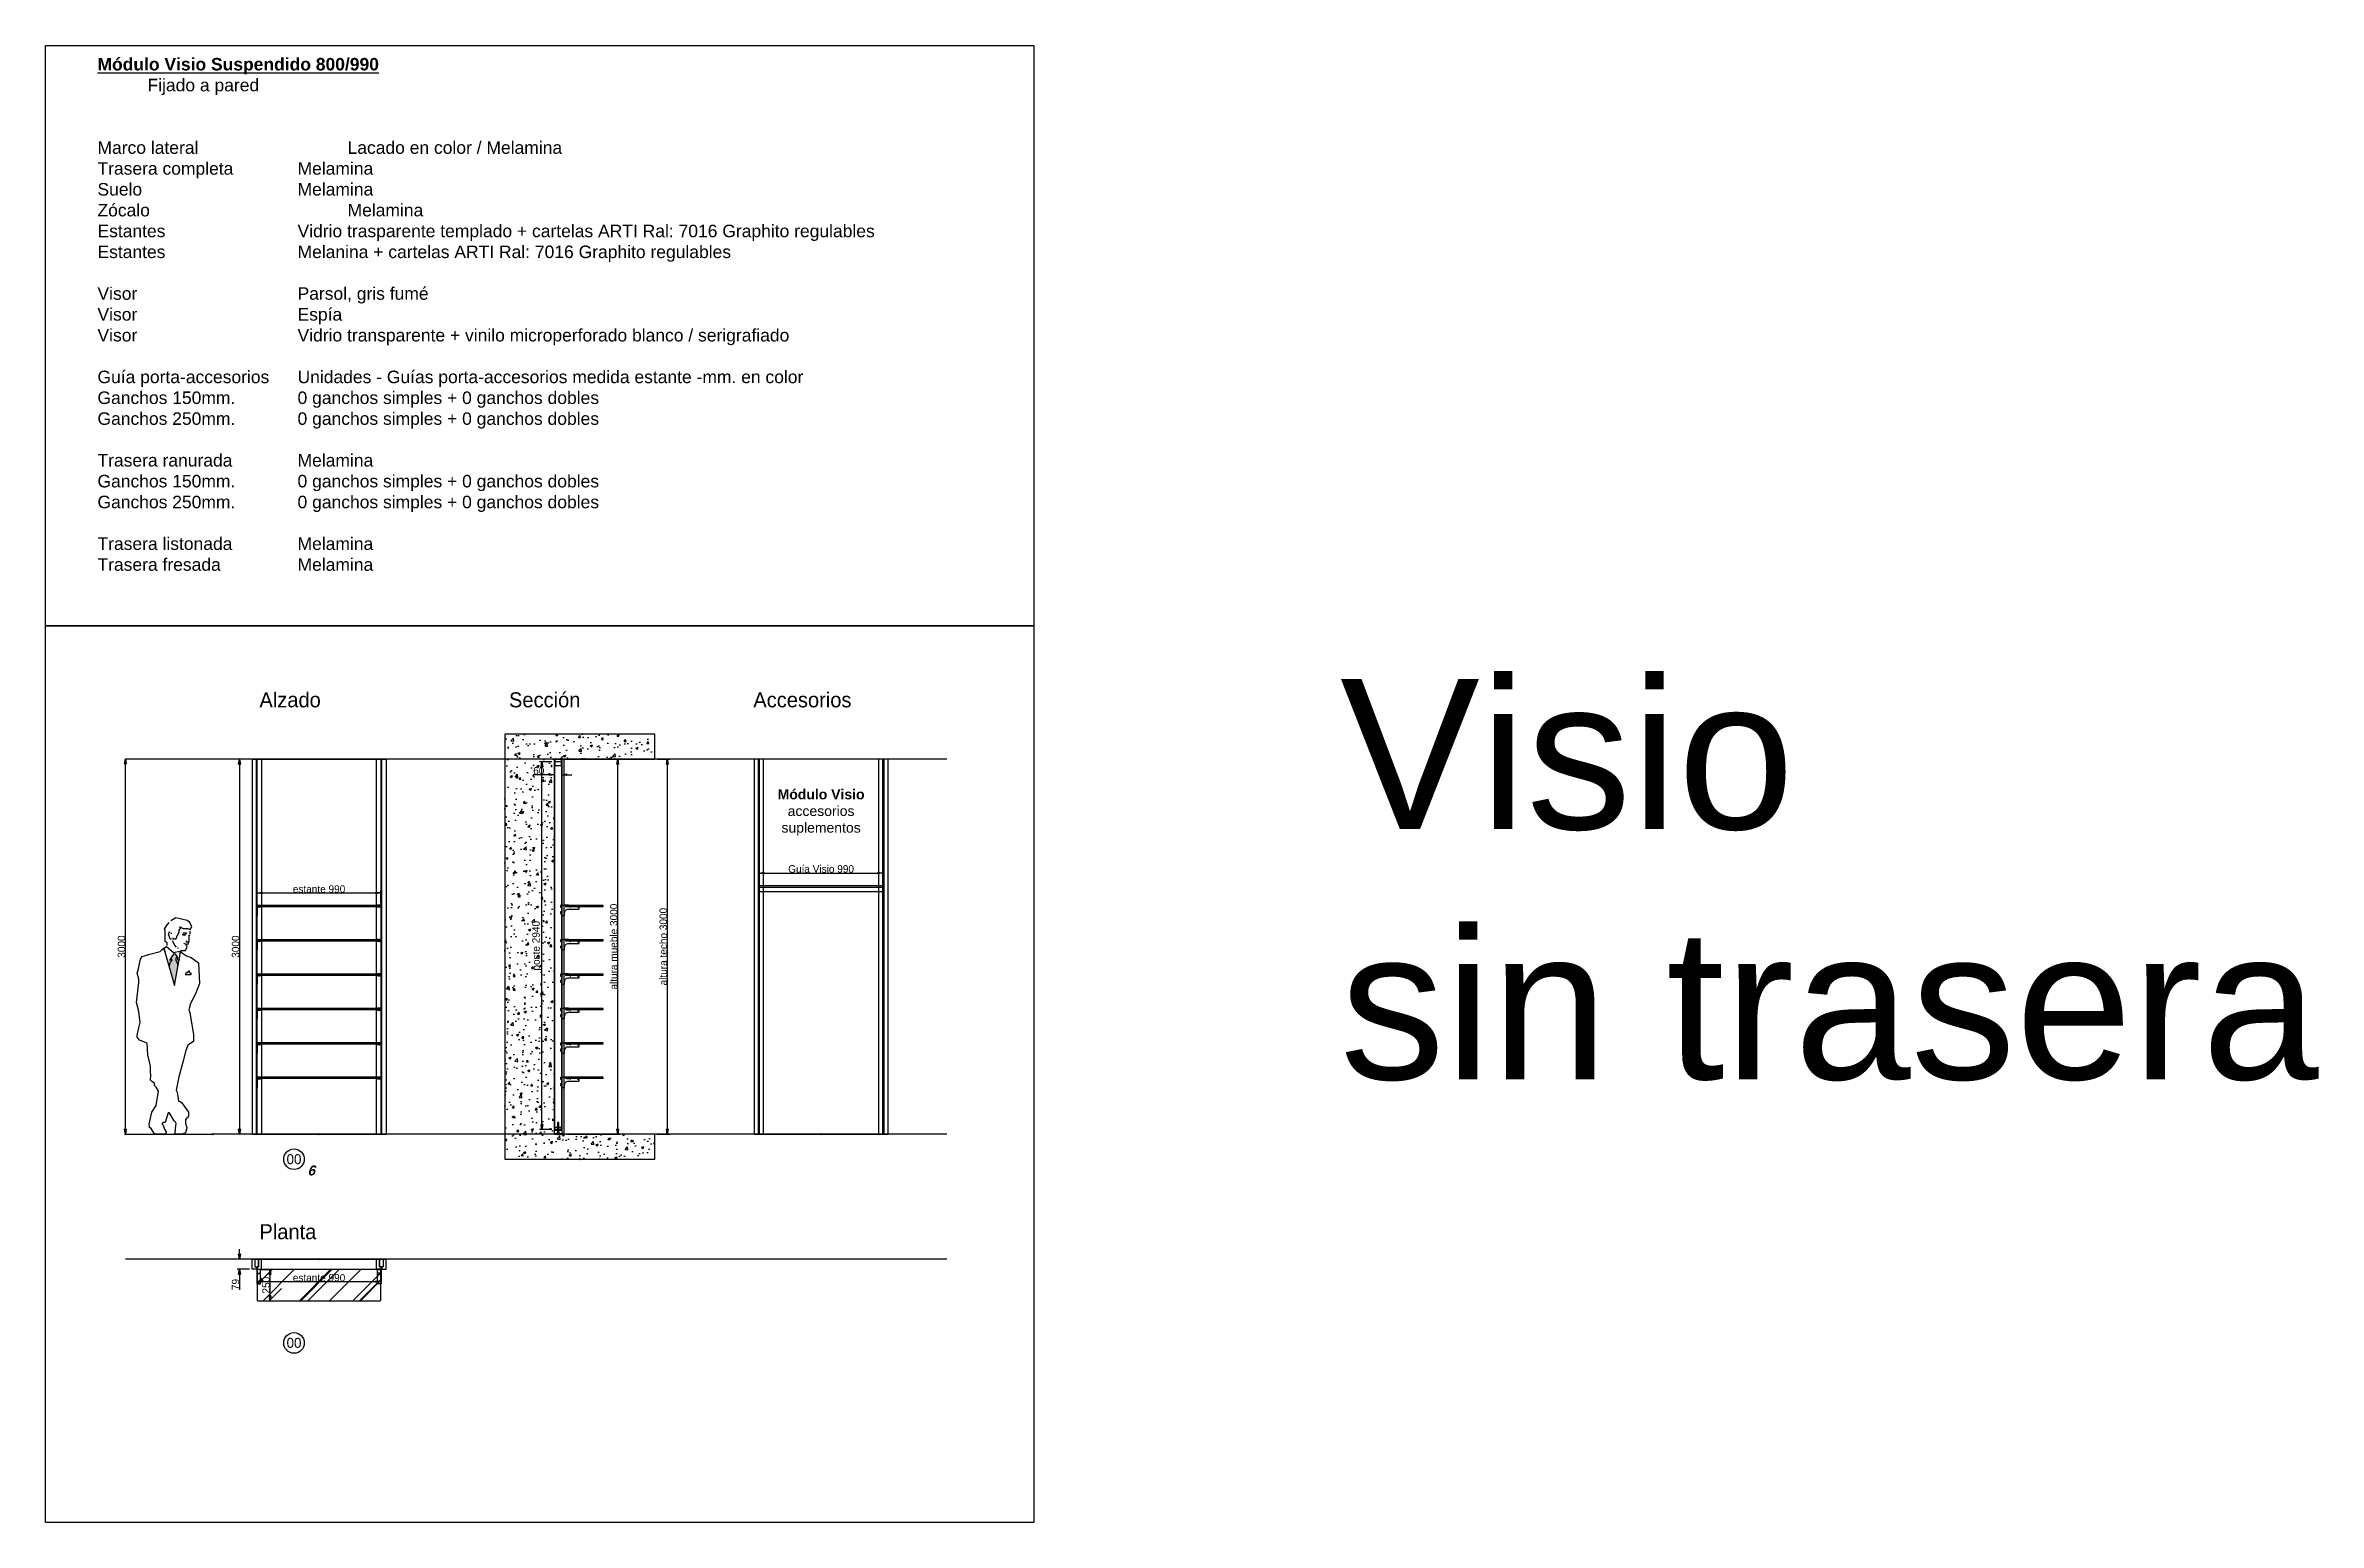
# Paper-space layout 'Jordi B.' of a CAD drawing. Header units: millimetres. Extents: x 23627 to 226976, y -18096 to 223844.
# Drawn here: x 131998 to 150176, y 181239 to 193050 of the extents above; entities that cross this region are included whole.
import ezdxf

# ---------------------------------------------------------------- set-up
doc = ezdxf.new("R2010")
doc.units = ezdxf.units.MM
doc.header["$PDMODE"] = 35
doc.header["$PDSIZE"] = 5
doc.layers.add('1001 concep color Blau Fosc', color=7, linetype='Continuous', true_color=0x003e84)
for name, color, linetype in [('Cotas bloques dinámicos PM espacio', 140, 'Continuous'), ('Linea Capa Color 0000 JB', 7, 'Continuous'), ('Linea Capa Color 0008 Gris JB', 8, 'Continuous'), ('Linea Capa Color 0012 Vermell JB', 12, 'Continuous'), ('Linea Capa Color 0140 Blau Vidre JB', 140, 'Continuous'), ('Linea Capa Color 0202 Lila Parets JB', 202, 'Continuous'), ('Linea Capa Color 0252 Gris Parets JB', 252, 'Continuous'), ('Linea Capa Color 0253 Gris Clar JB', 253, 'Continuous'), ('Linea Capa Color 0255 Blanc JB', 255, 'Continuous')]:
    doc.layers.add(name, color=color, linetype=linetype)
doc.styles.add('Helvetica Bold', font='HelveticaNeueLTCom-Md.ttf')
doc.styles.add('Helvetica Light', font='HelveticaNeueLTCom-Th.ttf')
doc.styles.add('Jordi Ava', font='Avant Garde MEdium BT.ttf')
doc.styles.add('Jordi One Stroke', font='One Stronke Script LET Plain.ttf')
doc.styles.add('Stylus BT JB', font='stylu.ttf', dxfattribs={"oblique": 15})
doc.dimstyles.new('Jordi Ava 2015', dxfattribs={"dimtxt": 60, "dimasz": 40, "dimexe": 20, "dimexo": 20, "dimgap": 0.09, "dimtad": 1, "dimdec": 0, "dimzin": 0, "dimdsep": 46, "dimtxsty": 'Jordi Ava', "dimblk": 'CLOSED', "dimcen": 1.5, "dimclrd": 7, "dimclre": 7, "dimclrt": 256, "dimadec": 0, "dimazin": 0, "dimtfac": 0.05, "dimtdec": 0, "dimtofl": 0, "dimtmove": 0, "dimatfit": 3, "dimldrblk": 'CLOSED', "dimfxl": 90, "dimtolj": 1, "dimtzin": 0, "dimlwd": -1, "dimlwe": -1, "dimarcsym": 0})
doc.dimstyles.new('Jordi Ava Parets 2015', dxfattribs={"dimtxt": 60, "dimasz": 40, "dimexe": 20, "dimexo": 20, "dimgap": 0.09, "dimtad": 1, "dimdec": 0, "dimzin": 0, "dimdsep": 46, "dimtxsty": 'Jordi Ava', "dimblk": 'CLOSED', "dimcen": 1.5, "dimclrd": 7, "dimclre": 7, "dimclrt": 256, "dimadec": 0, "dimazin": 0, "dimtfac": 0.05, "dimtdec": 0, "dimtofl": 0, "dimtmove": 0, "dimatfit": 3, "dimldrblk": 'CLOSED', "dimfxl": 90, "dimtolj": 1, "dimtzin": 0, "dimlwd": -1, "dimlwe": -1, "dimarcsym": 0})

psp = doc.layouts.new('Jordi B.')

# ---------------------------------------------------------------- texts
at = {"layer": '1001 concep color Blau Fosc', "attachment_point": 1}
for s, insert, char_height, width, style in [('{\\fHelveticaNeueLT Com 35 Th|b1|i0|c0|p34;\\LMódulo Visio Suspendido 800/990\\P}^IFijado a pared{\\fHelveticaNeueLT Com 35 Th|b1|i0|c0|p34;\\P\\P}\\PMarco lateral^I^I^ILacado en {\\C1;color} / {\\C1;Melamina}\\PTrasera completa^I^I{\\C1;Melamina}\\PSuelo^I^I^I^I{\\C1;Melamina}\\PZócalo^I^I^I^I{\\C1;Melamina}\\PEstantes ^I^I^IVidrio trasparente templado + cartelas ARTI Ral: 7016 Graphito regulables\\PEstantes ^I^I^I{\\C1;Melanina} + cartelas ARTI Ral: 7016 Graphito regulables\\P\\PVisor^I^I^I^IParsol, gris fumé\\PVisor^I^I^I^IEspía\\PVisor^I^I^I^IVidrio transparente + vinilo microperforado {\\C1;blanco} / {\\C1;serigrafiado}\\P\\PGuía porta-accesorios^I{\\C1;Unidades -} Guías porta-accesorios {\\C1;medida estante -mm}. en {\\C1;color}\\PGanchos 150mm.^I^I{\\C1;0} ganchos simples + {\\C1;0} ganchos dobles\\PGanchos 250mm.^I^I{\\C1;0} ganchos simples + {\\C1;0} ganchos dobles{\\C12;\\P\\P}Trasera ranurada^I^I{\\C1;Melamina}\\PGanchos 150mm.^I^I{\\C1;0} ganchos simples + {\\C1;0} ganchos dobles\\PGanchos 250mm.^I^I{\\C1;0} ganchos simples + {\\C1;0} ganchos dobles\\P\\PTrasera listonada^I^I{\\C1;Melamina}\\PTrasera fresada^I^I{\\C1;Melamina}', (132414.3, 192950.1), 100, 8020.709, 'Helvetica Light'), ('Visio\\Psin trasera', (142351.1, 187983.7), 1200, 9748.953, 'Helvetica Bold')]:
    psp.add_mtext(s, dxfattribs=dict(at, insert=insert, char_height=char_height, width=width, style=style))
at = {"layer": 'Cotas bloques dinámicos PM espacio', "char_height": 80, "width": 400, "attachment_point": 5, "style": 'Jordi One Stroke'}
for insert in [(133986.1, 184143.9), (133986.1, 182674.9)]:
    psp.add_mtext('00', dxfattribs=dict(at, insert=insert))

# ---------------------------------------------------------------- blocks, each defined once
blk = doc.blocks.new('_Closed')
at = {"color": 0, "linetype": 'ByBlock', "lineweight": -2}
for p, q in [((-1, 0.17), (0, 0)), ((-1, 0.17), (-1, -0.17)), ((0, 0), (-1, -0.17)), ((0, 0), (-1, 0))]:
    blk.add_line(p, q, dxfattribs=at)
blk = doc.blocks.new('*D2960')
at = {"layer": 'Cotas bloques dinámicos PM espacio', "color": 7, "ltscale": 10, "transparency": 16777216}
for p, q in [((-20, 3000), (-120, 3000)), ((-100, 2960), (-100, 40)), ((-20, 0), (-120, 0))]:
    blk.add_line(p, q, dxfattribs=at)
at = {"layer": 'Defpoints', "color": 0, "ltscale": 10, "transparency": 16777216}
for p in [(0, 3000), (0, 0), (-100, 0)]:
    blk.add_point(p, dxfattribs=at)
at = {"layer": 'Cotas bloques dinámicos PM espacio', "color": 7, "ltscale": 10, "transparency": 16777216, "xscale": 40, "yscale": 40, "zscale": 40}
for p, rotation in [((-100, 3000), 90), ((-100, 0), 270)]:
    blk.add_blockref('_Closed', p, dxfattribs=dict(at, rotation=rotation))
at = {"layer": 'Cotas bloques dinámicos PM espacio', "ltscale": 10, "transparency": 16777216, "insert": (-131, 1500), "char_height": 60, "attachment_point": 5, "rotation": 90, "style": 'Jordi Ava'}
blk.add_mtext('\\A1;3000', dxfattribs=at)
blk = doc.blocks.new('*D2961')
at = {"layer": 'Cotas bloques dinámicos PM espacio', "color": 7, "ltscale": 10, "transparency": 16777216}
for p, q in [((41, 1849), (41, 1949)), ((81, 1929), (991, 1929)), ((1031, 1849), (1031, 1949))]:
    blk.add_line(p, q, dxfattribs=at)
at = {"layer": 'Defpoints', "color": 0, "ltscale": 10, "transparency": 16777216}
for p in [(41, 1829), (1031, 1929), (1031, 1829)]:
    blk.add_point(p, dxfattribs=at)
at = {"layer": 'Cotas bloques dinámicos PM espacio', "color": 7, "ltscale": 10, "transparency": 16777216, "xscale": 40, "yscale": 40, "zscale": 40, "rotation": 180}
blk.add_blockref('_Closed', (41, 1929), dxfattribs=at)
at = {"layer": 'Cotas bloques dinámicos PM espacio', "color": 7, "ltscale": 10, "transparency": 16777216, "xscale": 40, "yscale": 40, "zscale": 40}
blk.add_blockref('_Closed', (1031, 1929), dxfattribs=at)
at = {"layer": 'Cotas bloques dinámicos PM espacio', "ltscale": 10, "transparency": 16777216, "insert": (536, 1960), "char_height": 60, "attachment_point": 5, "style": 'Jordi Ava'}
blk.add_mtext('\\A1;{\\C140;estante 990}', dxfattribs=at)
blk = doc.blocks.new('*D3016')
at = {"layer": 'Cotas bloques dinámicos PM espacio', "color": 7, "ltscale": 10, "transparency": 16777216}
for p, q in [((-20, 2977), (-120, 2977)), ((-100, 77), (-100, 2937)), ((-20, 37), (-120, 37))]:
    blk.add_line(p, q, dxfattribs=at)
at = {"layer": 'Defpoints', "color": 0, "ltscale": 10, "transparency": 16777216}
for p in [(-100, 2977), (0, 2977), (0, 37)]:
    blk.add_point(p, dxfattribs=at)
at = {"layer": 'Cotas bloques dinámicos PM espacio', "color": 7, "ltscale": 10, "transparency": 16777216, "xscale": 40, "yscale": 40, "zscale": 40}
for p, rotation in [((-100, 2977), 90), ((-100, 37), 270)]:
    blk.add_blockref('_Closed', p, dxfattribs=dict(at, rotation=rotation))
at = {"layer": 'Cotas bloques dinámicos PM espacio', "ltscale": 10, "transparency": 16777216, "insert": (-138, 1507), "char_height": 60, "attachment_point": 5, "rotation": 90, "style": 'Jordi Ava'}
blk.add_mtext('\\A1;poste 2940', dxfattribs=at)
blk = doc.blocks.new('*D3017')
at = {"layer": 'Cotas bloques dinámicos PM espacio', "color": 7, "ltscale": 10, "transparency": 16777216}
for p, q in [((0, 2957), (0, 2854)), ((60, 2957), (60, 2854)), ((-40, 2874), (-170, 2874)), ((100, 2874), (140, 2874))]:
    blk.add_line(p, q, dxfattribs=at)
at = {"layer": 'Defpoints', "color": 0, "ltscale": 10, "transparency": 16777216}
for p in [(0, 2977), (60, 2977), (0, 2874)]:
    blk.add_point(p, dxfattribs=at)
at = {"layer": 'Cotas bloques dinámicos PM espacio', "color": 7, "ltscale": 10, "transparency": 16777216, "xscale": 40, "yscale": 40, "zscale": 40}
blk.add_blockref('_Closed', (0, 2874), dxfattribs=at)
at = {"layer": 'Cotas bloques dinámicos PM espacio', "color": 7, "ltscale": 10, "transparency": 16777216, "xscale": 40, "yscale": 40, "zscale": 40, "rotation": 180}
blk.add_blockref('_Closed', (60, 2874), dxfattribs=at)
at = {"layer": 'Cotas bloques dinámicos PM espacio', "ltscale": 10, "transparency": 16777216, "insert": (-125, 2906), "char_height": 60, "attachment_point": 5, "style": 'Jordi Ava'}
blk.add_mtext('\\A1;60', dxfattribs=at)
blk = doc.blocks.new('*D3018')
at = {"layer": 'Cotas bloques dinámicos PM espacio', "color": 7, "ltscale": 10, "transparency": 16777216}
for p, q in [((99, 3000), (526, 3000)), ((506, 40), (506, 2960)), ((99, 0), (526, 0))]:
    blk.add_line(p, q, dxfattribs=at)
at = {"layer": 'Defpoints', "color": 0, "ltscale": 10, "transparency": 16777216}
for p in [(79, 3000), (506, 3000), (79, 0)]:
    blk.add_point(p, dxfattribs=at)
at = {"layer": 'Cotas bloques dinámicos PM espacio', "color": 7, "ltscale": 10, "transparency": 16777216, "xscale": 40, "yscale": 40, "zscale": 40}
for p, rotation in [((506, 3000), 90), ((506, 0), 270)]:
    blk.add_blockref('_Closed', p, dxfattribs=dict(at, rotation=rotation))
at = {"layer": 'Cotas bloques dinámicos PM espacio', "ltscale": 10, "transparency": 16777216, "insert": (475, 1500), "char_height": 60, "attachment_point": 5, "rotation": 90, "style": 'Jordi Ava'}
blk.add_mtext('\\A1;altura mueble 3000', dxfattribs=at)
blk = doc.blocks.new('PM202307281056')
at = {"layer": 'Linea Capa Color 0140 Blau Vidre JB', "ltscale": 10}
blk.add_lwpolyline([(5, 3), (-5, 3), (-5, 0), (-2, 0), (-2, -3, 1.39975), (2, -3), (2, 0), (5, 0)], format="xyb", close=True, dxfattribs=at)
blk.add_arc((0, 6), 5.5, 207.0463, 332.9537, dxfattribs=at)
blk = doc.blocks.new('PM202308021642')
at = {"layer": 'Linea Capa Color 0000 JB', "ltscale": 50}
blk.add_lwpolyline([(137, -4), (137, -2), (57, -2), (57, -4), (39, -4, -0.414214), (37, -2), (37, 7), (37, 8), (52, 8), (52, 10), (22, 10), (22, 8), (22, 7), (-10, 7, 0.414214), (-12, 5), (-12, -5, 0.414214), (-10, -7), (-4, -7, 0.408724), (-2, -5), (-1, 0), (0, 0), (0, -41, -0.414214), (-2, -43), (-10, -43, 0.414214), (-12, -45), (-12, -55, 0.414214), (-10, -57), (-4, -57, 0.408724), (-2, -55), (-1, -50), (0, -50), (0, -71, 0.414214), (2, -73), (20, -73, 0.414214), (22, -71), (22, -52, -0.414214), (52, -22), (135, -22, 0.414214), (137, -20)], format="xyb", close=True, dxfattribs=at)
at = {"layer": 'Linea Capa Color 0140 Blau Vidre JB', "ltscale": 10}
blk.add_lwpolyline([(30, 0), (328, 0), (329, 1), (329, 7), (328, 8), (30, 8), (29, 7), (29, 1)], close=True, dxfattribs=at)
at = {"layer": 'Linea Capa Color 0000 JB', "ltscale": 50}
for p in [(67, -2), (127, -2)]:
    blk.add_blockref('PM202307281056', p, dxfattribs=at)
blk = doc.blocks.new('*D3019')
at = {"layer": 'Cotas bloques dinámicos PM espacio', "color": 7, "ltscale": 10, "transparency": 16777216}
for p, q in [((823, 3000), (923, 3000)), ((903, 2960), (903, 40)), ((823, 0), (923, 0))]:
    blk.add_line(p, q, dxfattribs=at)
at = {"layer": 'Defpoints', "color": 0, "ltscale": 10, "transparency": 16777216}
for p in [(803, 3000), (803, 0), (903, 0)]:
    blk.add_point(p, dxfattribs=at)
at = {"layer": 'Cotas bloques dinámicos PM espacio', "color": 7, "ltscale": 10, "transparency": 16777216, "xscale": 40, "yscale": 40, "zscale": 40}
for p, rotation in [((903, 3000), 90), ((903, 0), 270)]:
    blk.add_blockref('_Closed', p, dxfattribs=dict(at, rotation=rotation))
at = {"layer": 'Cotas bloques dinámicos PM espacio', "ltscale": 10, "transparency": 16777216, "insert": (871, 1500), "char_height": 60, "attachment_point": 5, "rotation": 90, "style": 'Jordi Ava'}
blk.add_mtext('\\A1;altura techo 3000', dxfattribs=at)
blk = doc.blocks.new('PM202308091148')
at = {"layer": 'Linea Capa Color 0202 Lila Parets JB', "ltscale": 50}
blk.add_line((0, 0), (1072, 0), dxfattribs=at)
at = {"layer": 'Linea Capa Color 0253 Gris Clar JB', "ltscale": 50}
for points in [[(0, 0), (35, 0), (35, 3000), (0, 3000)], [(41, 0), (76, 0), (76, 3000), (41, 3000)], [(996, 0), (1031, 0), (1031, 3000), (996, 3000)], [(1037, 0), (1072, 0), (1072, 3000), (1037, 3000)]]:
    blk.add_lwpolyline(points, close=True, dxfattribs=at)
at = {"layer": '1001 concep color Blau Fosc', "insert": (536, 2572.5), "char_height": 80, "width": 990, "attachment_point": 5, "style": 'Helvetica Light'}
blk.add_mtext('{\\fHelveticaNeueLT Com 35 Th|b1|i0|c0|p34;Módulo Visio}\\Paccesorios suplementos', dxfattribs=at)
blk = doc.blocks.new('*D314')
at = {"layer": 'Cotas bloques dinámicos PM espacio', "color": 7, "ltscale": 50, "transparency": 16777216}
for p, q in [((0, 70), (0, 170)), ((40, 150), (950, 150)), ((990, 70), (990, 170))]:
    blk.add_line(p, q, dxfattribs=at)
at = {"layer": 'Defpoints', "color": 0, "ltscale": 50, "transparency": 16777216}
for p in [(0, 50), (990, 150), (990, 50)]:
    blk.add_point(p, dxfattribs=at)
at = {"layer": 'Cotas bloques dinámicos PM espacio', "color": 7, "ltscale": 50, "transparency": 16777216, "xscale": 40, "yscale": 40, "zscale": 40, "rotation": 180}
blk.add_blockref('_Closed', (0, 150), dxfattribs=at)
at = {"layer": 'Cotas bloques dinámicos PM espacio', "color": 7, "ltscale": 50, "transparency": 16777216, "xscale": 40, "yscale": 40, "zscale": 40}
blk.add_blockref('_Closed', (990, 150), dxfattribs=at)
at = {"layer": 'Cotas bloques dinámicos PM espacio', "ltscale": 50, "transparency": 16777216, "insert": (495, 183), "char_height": 60, "attachment_point": 5, "style": 'Jordi Ava'}
blk.add_mtext('\\A1;Guía Visio 990', dxfattribs=at)
blk = doc.blocks.new('*D1669')
at = {"layer": 'Defpoints', "color": 0, "ltscale": 10, "transparency": 16777216}
for p in [(82880, 104666), (82880, 104666), (82880, 101666)]:
    blk.add_point(p, dxfattribs=at)
at = {"layer": 'Linea Capa Color 0202 Lila Parets JB', "color": 7, "ltscale": 10, "transparency": 16777216}
blk.add_line((82880, 101706), (82880, 104626), dxfattribs=at)
at = {"layer": 'Linea Capa Color 0202 Lila Parets JB', "color": 7, "ltscale": 10, "transparency": 16777216, "xscale": 40, "yscale": 40, "zscale": 40}
for p, rotation in [((82880, 104666), 90), ((82880, 101666), 270)]:
    blk.add_blockref('_Closed', p, dxfattribs=dict(at, rotation=rotation))
at = {"layer": 'Linea Capa Color 0202 Lila Parets JB', "ltscale": 10, "transparency": 16777216, "insert": (82849, 103166), "char_height": 60, "attachment_point": 5, "rotation": 90, "style": 'Jordi Ava'}
blk.add_mtext('\\A1;3000', dxfattribs=at)
blk = doc.blocks.new('PM202307281029')
at = {"layer": 'Linea Capa Color 0008 Gris JB'}
h = blk.add_hatch(color=256, dxfattribs=at)
h.set_gradient(color1=(0, 127, 255), one_color=1, tint=1, name='INVCYLINDER')
h.paths.add_polyline_path([(349, 1345), (356, 1372), (371, 1391), (363, 1410), (386, 1439), (401, 1439), (414, 1421), (404, 1407), (404, 1391), (413, 1367), (418, 1361), (418, 1333), (394, 1190)])
at = {"layer": 'Linea Capa Color 0008 Gris JB', "linetype": 'Continuous'}
for p, q in [((310, 1485), (311, 1488)), ((316, 1459), (310, 1485)), ((356, 1372), (349, 1345)), ((371, 1391), (356, 1372)), ((386, 1439), (363, 1410)), ((363, 1410), (371, 1391)), ((401, 1439), (386, 1439)), ((418, 1415), (401, 1439)), ((418, 1398), (418, 1415)), ((427, 1385), (418, 1398))]:
    blk.add_line(p, q, dxfattribs=at)
for points in [[(333, 1510), (333, 1529), (317, 1540), (317, 1581), (317, 1627), (313, 1640), (329, 1667), (351, 1692)], [(446, 1653), (438, 1651), (436, 1657), (463, 1645), (497, 1645), (517, 1637), (531, 1659), (514, 1694), (493, 1708), (403, 1729), (363, 1705)], [(441, 1649), (436, 1641), (428, 1632), (428, 1616), (409, 1575), (403, 1560), (382, 1560), (382, 1570)], [(435, 1461), (384, 1451), (349, 1481), (330, 1499), (294, 1478)], [(370, 1559), (357, 1559), (346, 1603), (352, 1619), (357, 1618)], [(370, 1603), (370, 1610)], [(408, 1497), (395, 1512), (378, 1546)], [(424, 1486), (417, 1489)], [(439, 1451), (439, 1453), (436, 1464), (442, 1464)], [(439, 1456), (444, 1470), (481, 1470), (492, 1493), (494, 1506)], [(446, 1470), (444, 1456), (441, 1458)], [(455, 1597), (484, 1597), (485, 1607)], [(493, 1605), (488, 1607), (460, 1608)], [(479, 1596), (471, 1589), (462, 1597)], [(503, 1535), (499, 1518), (473, 1523), (467, 1527)], [(490, 1510), (481, 1512)], [(486, 1546), (487, 1538), (511, 1538), (511, 1561), (509, 1582)], [(512, 1591), (511, 1583), (506, 1588), (516, 1591)], [(519, 1600), (519, 1624)], [(365, 1407), (351, 1390)], [(414, 1421), (404, 1407), (404, 1391), (413, 1367), (420, 1358), (422, 1358)], [(418, 1333), (418, 1361)], [(427, 1385), (433, 1402)]]:
    blk.add_lwpolyline(points, dxfattribs=at)
at = {"layer": 'Linea Capa Color 0008 Gris JB'}
for points in [[(93, 775), (94, 789), (105, 840), (118, 894), (108, 981), (88, 1054), (108, 1212), (108, 1239), (94, 1287), (102, 1312), (120, 1401), (134, 1421), (196, 1440), (278, 1461), (294, 1478), (311, 1488), (310, 1485), (316, 1459), (394, 1190), (427, 1385), (433, 1402), (439, 1451), (449, 1453), (489, 1426), (525, 1413), (584, 1371), (592, 1204), (560, 1123), (520, 1044), (506, 995), (514, 973), (545, 794), (545, 742), (500, 713), (481, 661), (465, 596), (428, 460), (405, 351), (413, 335), (425, 265), (439, 262), (452, 251), (505, 175), (505, 148), (497, 127), (489, 129), (480, 116), (480, 89), (492, 50), (481, 12), (454, 0), (428, 0), (408, 0), (399, 7), (400, 45), (405, 86), (401, 97), (389, 107), (349, 173), (343, 172), (319, 93), (300, 93), (291, 84), (302, 73), (313, 40), (325, 20), (321, 0), (294, 0), (249, 0), (229, 7), (205, 45), (194, 54), (191, 80), (211, 176), (245, 229), (264, 343), (245, 376), (233, 390), (233, 408), (211, 422), (202, 431), (203, 476), (201, 495), (201, 544), (180, 634), (173, 728), (113, 751)], [(479, 1276), (495, 1276), (523, 1276), (528, 1285), (513, 1290), (513, 1306), (482, 1285)]]:
    blk.add_lwpolyline(points, close=True, dxfattribs=at)
at = {"layer": 'Linea Capa Color 0202 Lila Parets JB', "ltscale": 10}
blk.add_line((0, 0), (700, 0), dxfattribs=at)
for p in [(0, 0), (700, 0)]:
    blk.add_point(p, dxfattribs=at)
blk = doc.blocks.new('*D3751')
at = {"layer": 'Cotas bloques dinámicos PM espacio', "color": 7, "ltscale": 10, "transparency": 16777216}
for p, q in [((18, -39), (18, -139)), ((58, -119), (968, -119)), ((1008, -39), (1008, -139))]:
    blk.add_line(p, q, dxfattribs=at)
at = {"layer": 'Defpoints', "color": 0, "ltscale": 10, "transparency": 16777216}
for p in [(18, -19), (1008, -19), (1008, -119)]:
    blk.add_point(p, dxfattribs=at)
at = {"layer": 'Cotas bloques dinámicos PM espacio', "color": 7, "ltscale": 10, "transparency": 16777216, "xscale": 40, "yscale": 40, "zscale": 40, "rotation": 180}
blk.add_blockref('_Closed', (18, -119), dxfattribs=at)
at = {"layer": 'Cotas bloques dinámicos PM espacio', "color": 7, "ltscale": 10, "transparency": 16777216, "xscale": 40, "yscale": 40, "zscale": 40}
blk.add_blockref('_Closed', (1008, -119), dxfattribs=at)
at = {"layer": 'Cotas bloques dinámicos PM espacio', "ltscale": 10, "transparency": 16777216, "insert": (513, -88), "char_height": 60, "attachment_point": 5, "style": 'Jordi Ava'}
blk.add_mtext('\\A1;{\\C140;estante 990}', dxfattribs=at)
blk = doc.blocks.new('*D3753')
at = {"layer": 'Cotas bloques dinámicos PM espacio', "color": 7, "ltscale": 10, "transparency": 16777216}
for p, q in [((43, -22), (141, -22)), ((121, -232), (121, -62)), ((43, -272), (141, -272))]:
    blk.add_line(p, q, dxfattribs=at)
at = {"layer": 'Defpoints', "color": 0, "ltscale": 10, "transparency": 16777216}
for p in [(23, -22), (121, -22), (23, -272)]:
    blk.add_point(p, dxfattribs=at)
at = {"layer": 'Cotas bloques dinámicos PM espacio', "color": 7, "ltscale": 10, "transparency": 16777216, "xscale": 40, "yscale": 40, "zscale": 40}
for p, rotation in [((121, -22), 90), ((121, -272), 270)]:
    blk.add_blockref('_Closed', p, dxfattribs=dict(at, rotation=rotation))
at = {"layer": 'Cotas bloques dinámicos PM espacio', "ltscale": 10, "transparency": 16777216, "insert": (90, -147), "char_height": 60, "attachment_point": 5, "rotation": 90, "style": 'Jordi Ava'}
blk.add_mtext('\\A1;{\\C140;250}', dxfattribs=at)
blk = doc.blocks.new('*D3752')
at = {"layer": 'Cotas bloques dinámicos PM espacio', "color": 7, "ltscale": 10, "transparency": 16777216}
for p, q in [((-43, 60), (-143, 60)), ((-123, 100), (-123, 140)), ((-43, -19), (-143, -19)), ((-123, -59), (-123, -184))]:
    blk.add_line(p, q, dxfattribs=at)
at = {"layer": 'Defpoints', "color": 0, "ltscale": 10, "transparency": 16777216}
for p in [(-23, 60), (-123, -19), (-23, -19)]:
    blk.add_point(p, dxfattribs=at)
at = {"layer": 'Cotas bloques dinámicos PM espacio', "color": 7, "ltscale": 10, "transparency": 16777216, "xscale": 40, "yscale": 40, "zscale": 40}
for p, rotation in [((-123, 60), 270), ((-123, -19), 90)]:
    blk.add_blockref('_Closed', p, dxfattribs=dict(at, rotation=rotation))
at = {"layer": 'Cotas bloques dinámicos PM espacio', "ltscale": 10, "transparency": 16777216, "insert": (-154, -142), "char_height": 60, "attachment_point": 5, "rotation": 90, "style": 'Jordi Ava'}
blk.add_mtext('\\A1;79', dxfattribs=at)
blk = doc.blocks.new('*U2959')
at = {"layer": 'Linea Capa Color 0140 Blau Vidre JB', "ltscale": 10}
h = blk.add_hatch(color=256, dxfattribs=at)
h.dxf.hatch_style = 1
h.set_gradient(color1=(0, 191, 255), one_color=1, tint=1, name='SPHERICAL')
h.paths.add_polyline_path([(42, 1822), (1030, 1822), (1031, 1823), (1031, 1829), (1030, 1830), (42, 1830), (41, 1829), (41, 1823)])
h = blk.add_hatch(color=256, dxfattribs=at)
h.dxf.hatch_style = 1
h.set_gradient(color1=(0, 191, 255), one_color=1, tint=1, name='SPHERICAL')
h.paths.add_polyline_path([(42, 1547), (1030, 1547), (1031, 1548), (1031, 1554), (1030, 1555), (42, 1555), (41, 1554), (41, 1548)])
h = blk.add_hatch(color=256, dxfattribs=at)
h.dxf.hatch_style = 1
h.set_gradient(color1=(0, 191, 255), one_color=1, tint=1, name='SPHERICAL')
h.paths.add_polyline_path([(42, 1272), (1030, 1272), (1031, 1273), (1031, 1279), (1030, 1280), (42, 1280), (41, 1279), (41, 1273)])
h = blk.add_hatch(color=256, dxfattribs=at)
h.dxf.hatch_style = 1
h.set_gradient(color1=(0, 191, 255), one_color=1, tint=1, name='SPHERICAL')
h.paths.add_polyline_path([(42, 997), (1030, 997), (1031, 998), (1031, 1004), (1030, 1005), (42, 1005), (41, 1004), (41, 998)])
h = blk.add_hatch(color=256, dxfattribs=at)
h.dxf.hatch_style = 1
h.set_gradient(color1=(0, 191, 255), one_color=1, tint=1, name='SPHERICAL')
h.paths.add_polyline_path([(42, 722), (1030, 722), (1031, 723), (1031, 729), (1030, 730), (42, 730), (41, 729), (41, 723)])
h = blk.add_hatch(color=256, dxfattribs=at)
h.dxf.hatch_style = 1
h.set_gradient(color1=(0, 191, 255), one_color=1, tint=1, name='SPHERICAL')
h.paths.add_polyline_path([(42, 447), (1030, 447), (1031, 448), (1031, 454), (1030, 455), (42, 455), (41, 454), (41, 448)])
at = {"layer": 'Cotas bloques dinámicos PM espacio', "ltscale": 10}
blk.add_circle((336, -200), 82.4, dxfattribs=at)
at = {"layer": 'Linea Capa Color 0000 JB', "ltscale": 50}
for p, q in [((40.5, 1818), (68, 1818)), ((1031.5, 1818), (1004, 1818)), ((40.5, 1543), (68, 1543)), ((1031.5, 1543), (1004, 1543)), ((40.5, 1268), (68, 1268)), ((1031.5, 1268), (1004, 1268)), ((40.5, 993), (68, 993)), ((1031.5, 993), (1004, 993)), ((40.5, 718), (68, 718)), ((1031.5, 718), (1004, 718)), ((40.5, 443), (68, 443)), ((1031.5, 443), (1004, 443))]:
    blk.add_line(p, q, dxfattribs=at)
at = {"layer": 'Linea Capa Color 0000 JB', "ltscale": 10}
for points in [[(0, 0), (35, 0), (35, 3000), (0, 3000)], [(76, 0), (41, 0), (41, 3000), (76, 3000)], [(1031, 0), (996, 0), (996, 3000), (1031, 3000)], [(1072, 0), (1037, 0), (1037, 3000), (1072, 3000)]]:
    blk.add_lwpolyline(points, close=True, dxfattribs=at)
at = {"layer": 'Linea Capa Color 0000 JB', "ltscale": 50}
for points in [[(40, 1832), (68, 1832), (68, 1830), (40.5, 1830, 0.4142136), (40, 1829.5), (40, 1820, 0.4142136), (38, 1818), (38, 1830, -0.4142136)], [(38, 1818, -0.4142136), (40, 1820), (68, 1820), (68, 1818), (40.5, 1818, 0.4142136), (40, 1817.5), (40, 1749), (38, 1749)], [(1032, 1832), (1004, 1832), (1004, 1830), (1031.5, 1830, -0.4142136), (1032, 1829.5), (1032, 1820, -0.4142136), (1034, 1818), (1034, 1830, 0.4142136)], [(1034, 1818, 0.4142136), (1032, 1820), (1004, 1820), (1004, 1818), (1031.5, 1818, -0.4142136), (1032, 1817.5), (1032, 1749), (1034, 1749)], [(40, 1557), (68, 1557), (68, 1555), (40.5, 1555, 0.4142136), (40, 1554.5), (40, 1545, 0.4142136), (38, 1543), (38, 1555, -0.4142136)], [(38, 1543, -0.4142136), (40, 1545), (68, 1545), (68, 1543), (40.5, 1543, 0.4142136), (40, 1542.5), (40, 1474), (38, 1474)], [(1032, 1557), (1004, 1557), (1004, 1555), (1031.5, 1555, -0.4142136), (1032, 1554.5), (1032, 1545, -0.4142136), (1034, 1543), (1034, 1555, 0.4142136)], [(1034, 1543, 0.4142136), (1032, 1545), (1004, 1545), (1004, 1543), (1031.5, 1543, -0.4142136), (1032, 1542.5), (1032, 1474), (1034, 1474)], [(40, 1282), (68, 1282), (68, 1280), (40.5, 1280, 0.4142136), (40, 1279.5), (40, 1270, 0.4142136), (38, 1268), (38, 1280, -0.4142136)], [(1032, 1282), (1004, 1282), (1004, 1280), (1031.5, 1280, -0.4142136), (1032, 1279.5), (1032, 1270, -0.4142136), (1034, 1268), (1034, 1280, 0.4142136)], [(38, 1268, -0.4142136), (40, 1270), (68, 1270), (68, 1268), (40.5, 1268, 0.4142136), (40, 1267.5), (40, 1199), (38, 1199)], [(1034, 1268, 0.4142136), (1032, 1270), (1004, 1270), (1004, 1268), (1031.5, 1268, -0.4142136), (1032, 1267.5), (1032, 1199), (1034, 1199)], [(40, 1007), (68, 1007), (68, 1005), (40.5, 1005, 0.4142136), (40, 1004.5), (40, 995, 0.4142136), (38, 993), (38, 1005, -0.4142136)], [(38, 993, -0.4142136), (40, 995), (68, 995), (68, 993), (40.5, 993, 0.4142136), (40, 992.5), (40, 924), (38, 924)], [(1032, 1007), (1004, 1007), (1004, 1005), (1031.5, 1005, -0.4142136), (1032, 1004.5), (1032, 995, -0.4142136), (1034, 993), (1034, 1005, 0.4142136)], [(1034, 993, 0.4142136), (1032, 995), (1004, 995), (1004, 993), (1031.5, 993, -0.4142136), (1032, 992.5), (1032, 924), (1034, 924)], [(40, 732), (68, 732), (68, 730), (40.5, 730, 0.4142136), (40, 729.5), (40, 720, 0.4142136), (38, 718), (38, 730, -0.4142136)], [(1032, 732), (1004, 732), (1004, 730), (1031.5, 730, -0.4142136), (1032, 729.5), (1032, 720, -0.4142136), (1034, 718), (1034, 730, 0.4142136)], [(38, 718, -0.4142136), (40, 720), (68, 720), (68, 718), (40.5, 718, 0.4142136), (40, 717.5), (40, 649), (38, 649)], [(1034, 718, 0.4142136), (1032, 720), (1004, 720), (1004, 718), (1031.5, 718, -0.4142136), (1032, 717.5), (1032, 649), (1034, 649)], [(40, 457), (68, 457), (68, 455), (40.5, 455, 0.4142136), (40, 454.5), (40, 445, 0.4142136), (38, 443), (38, 455, -0.4142136)], [(38, 443, -0.4142136), (40, 445), (68, 445), (68, 443), (40.5, 443, 0.4142136), (40, 442.5), (40, 374), (38, 374)], [(1032, 457), (1004, 457), (1004, 455), (1031.5, 455, -0.4142136), (1032, 454.5), (1032, 445, -0.4142136), (1034, 443), (1034, 455, 0.4142136)], [(1034, 443, 0.4142136), (1032, 445), (1004, 445), (1004, 443), (1031.5, 443, -0.4142136), (1032, 442.5), (1032, 374), (1034, 374)]]:
    blk.add_lwpolyline(points, format="xyb", close=True, dxfattribs=at)
at = {"layer": 'Linea Capa Color 0140 Blau Vidre JB', "ltscale": 10}
for points in [[(42, 1822), (1030, 1822), (1031, 1823), (1031, 1829), (1030, 1830), (42, 1830), (41, 1829), (41, 1823)], [(49.5, 1823), (64.5, 1823), (59.8, 1820), (59, 1820), (59, 1816), (57.5, 1812), (56.5, 1812), (55, 1816), (55, 1820), (54.3, 1820)], [(1022.5, 1823), (1007.5, 1823), (1012.2, 1820), (1013, 1820), (1013, 1816), (1014.5, 1812), (1015.5, 1812), (1017, 1816), (1017, 1820), (1017.8, 1820)], [(42, 1547), (1030, 1547), (1031, 1548), (1031, 1554), (1030, 1555), (42, 1555), (41, 1554), (41, 1548)], [(49.5, 1548), (64.5, 1548), (59.8, 1545), (59, 1545), (59, 1541), (57.5, 1537), (56.5, 1537), (55, 1541), (55, 1545), (54.3, 1545)], [(1022.5, 1548), (1007.5, 1548), (1012.2, 1545), (1013, 1545), (1013, 1541), (1014.5, 1537), (1015.5, 1537), (1017, 1541), (1017, 1545), (1017.8, 1545)], [(42, 1272), (1030, 1272), (1031, 1273), (1031, 1279), (1030, 1280), (42, 1280), (41, 1279), (41, 1273)], [(49.5, 1273), (64.5, 1273), (59.8, 1270), (59, 1270), (59, 1266), (57.5, 1262), (56.5, 1262), (55, 1266), (55, 1270), (54.3, 1270)], [(1022.5, 1273), (1007.5, 1273), (1012.2, 1270), (1013, 1270), (1013, 1266), (1014.5, 1262), (1015.5, 1262), (1017, 1266), (1017, 1270), (1017.8, 1270)], [(42, 997), (1030, 997), (1031, 998), (1031, 1004), (1030, 1005), (42, 1005), (41, 1004), (41, 998)], [(49.5, 998), (64.5, 998), (59.8, 995), (59, 995), (59, 991), (57.5, 987), (56.5, 987), (55, 991), (55, 995), (54.3, 995)], [(1022.5, 998), (1007.5, 998), (1012.2, 995), (1013, 995), (1013, 991), (1014.5, 987), (1015.5, 987), (1017, 991), (1017, 995), (1017.8, 995)], [(42, 722), (1030, 722), (1031, 723), (1031, 729), (1030, 730), (42, 730), (41, 729), (41, 723)], [(49.5, 723), (64.5, 723), (59.8, 720), (59, 720), (59, 716), (57.5, 712), (56.5, 712), (55, 716), (55, 720), (54.3, 720)], [(1022.5, 723), (1007.5, 723), (1012.2, 720), (1013, 720), (1013, 716), (1014.5, 712), (1015.5, 712), (1017, 716), (1017, 720), (1017.8, 720)], [(42, 447), (1030, 447), (1031, 448), (1031, 454), (1030, 455), (42, 455), (41, 454), (41, 448)], [(49.5, 448), (64.5, 448), (59.8, 445), (59, 445), (59, 441), (57.5, 437), (56.5, 437), (55, 441), (55, 445), (54.3, 445)], [(1022.5, 448), (1007.5, 448), (1012.2, 445), (1013, 445), (1013, 441), (1014.5, 437), (1015.5, 437), (1017, 441), (1017, 445), (1017.8, 445)]]:
    blk.add_lwpolyline(points, close=True, dxfattribs=at)
at = {"layer": 'Linea Capa Color 0202 Lila Parets JB', "ltscale": 10}
for p, q in [((0, 3000), (1072, 3000)), ((0, 0), (1072, 0))]:
    blk.add_line(p, q, dxfattribs=at)
at = {"layer": 'Cotas bloques dinámicos PM espacio', "ltscale": 10, "insert": (444.1, -250), "char_height": 80, "width": 102.993, "attachment_point": 1, "style": 'Stylus BT JB'}
blk.add_mtext('{\\fStylus BT|b1|i0|c0|p34;\\C140;6}', dxfattribs=at)
at = {"layer": 'Cotas bloques dinámicos PM espacio', "ltscale": 10}
dim = blk.add_linear_dim(base=(-100, 0), p1=(0, 3000), p2=(0, 0), angle=90, dimstyle='Jordi Ava 2015', dxfattribs=at)
dim.commit()
dim.dimension.update_dxf_attribs({"geometry": '*D2960', "text_midpoint": (-131.3, 1500)})
dim = blk.add_linear_dim(base=(1031, 1929), p1=(41, 1829), p2=(1031, 1829), text='{\\C140;estante <>}', dimstyle='Jordi Ava 2015', dxfattribs=at)
dim.commit()
dim.dimension.update_dxf_attribs({"geometry": '*D2961', "text_midpoint": (536, 1960.3)})
blk = doc.blocks.new('PM202308091158')
at = {"layer": 'Linea Capa Color 0000 JB'}
blk.add_blockref('*U2959', (0, 0), dxfattribs=at)
blk = doc.blocks.new('*U3015')
at = {"layer": 'Linea Capa Color 0252 Gris Parets JB', "ltscale": 10}
h = blk.add_hatch(dxfattribs=at)
h.set_pattern_fill('AR-CONC', color=256, style=0)
h.set_pattern_definition([(50, (-129811.65, -106504.04), (182.18467, -15.93909), [19.05, -209.55]), (355, (-129811.65, -106504.04), (-35.24342, 191.05685), [15.24, -167.64058]), (100.45144, (-129796.47, -106505.37), (146.94125, 175.11775), [16.19, -178.09024]), (46.1842, (-129811.65, -106453.24), (271.07904, -42.04233), [28.575, -314.325]), (96.63556, (-129789.06, -106456.74), (237.40413, 247.42612), [24.28502, -267.1356]), (351.18415, (-129811.65, -106453.24), (237.40413, 247.42612), [22.85997, -251.45973]), (21, (-129786.25, -106465.94), (151.61439, -102.2652), [19.05, -209.55]), (326, (-129786.25, -106465.94), (61.80203, 184.18797), [15.24, -167.64]), (71.45144, (-129773.62, -106474.46), (213.41642, 81.92277), [16.19, -178.08994]), (37.5, (-129811.654, -106504.04), (3.088603, 84.55504), [0, -165.608, 0, -170.18, 0, -168.275]), (7.5, (-129811.65, -106504.04), (66.819663, 100.180575), [0, -97.028, 0, -161.798, 0, -64.135]), (327.5, (-129868.296, -106504.04), (135.590595, -5.728744), [0, -63.5, 0, -198.12, 0, -262.89]), (317.5, (-129893.7, -106504.04), (148.12918, 25.42649), [0, -82.55, 0, -131.572, 0, -186.69])])
h.paths.add_polyline_path([(802.7, 3200), (-397.3, 3200), (-397.3, -200), (802.7, -200), (802.7, 0), (0, 0), (0, 3000), (802.7, 3000)])
at = {"ltscale": 50}
for points in [[(-15, 2998), (75, 2998), (75, 3000), (-15, 3000)], [(2.5, 2948), (57.5, 2948), (57.5, 2998), (2.5, 2998)]]:
    blk.add_lwpolyline(points, close=True, dxfattribs=at)
at = {"layer": 'Linea Capa Color 0000 JB', "ltscale": 10}
for points in [[(0, 37), (60, 37), (60, 2977), (0, 2977)], [(60, 0), (79, 0), (79, 3000), (60, 3000)]]:
    blk.add_lwpolyline(points, close=True, dxfattribs=at)
at = {"layer": 'Linea Capa Color 0000 JB', "ltscale": 50}
for points in [[(0, 33), (60, 33), (60, 37), (0, 37)], [(0, 0), (60, 0), (60, 2.5), (0, 2.5)], [(2, 37), (58, 37), (58, 54), (2, 54)], [(37, 9), (23, 9), (15, 2.5), (45, 2.5)], [(23, 9), (37, 9), (37, 13), (23, 13)], [(35, 13), (35, 93), (25, 93), (25, 13)]]:
    blk.add_lwpolyline(points, close=True, dxfattribs=at)
blk.add_point((30, 0), dxfattribs=at)
at = {"layer": 'Linea Capa Color 0202 Lila Parets JB', "ltscale": 10}
blk.add_lwpolyline([(802.7, 0), (0, 0), (0, 3000), (802.7, 3000)], dxfattribs=at)
at = {"layer": 'Linea Capa Color 0252 Gris Parets JB', "ltscale": 50}
for p, q in [((25, 91.5), (35, 93)), ((25, 89), (35, 90.5)), ((25, 86.5), (35, 88)), ((25, 84), (35, 85.5)), ((25, 81.5), (35, 83)), ((25, 79), (35, 80.5)), ((25, 76.5), (35, 78)), ((25, 74), (35, 75.5)), ((25, 71.5), (35, 73)), ((25, 69), (35, 70.5)), ((25, 66.5), (35, 68)), ((25, 64), (35, 65.5)), ((25, 61.5), (35, 63)), ((25, 59), (35, 60.5)), ((25, 56.5), (35, 58)), ((25, 54), (35, 55.5)), ((25, 51.5), (35, 53)), ((25, 49), (35, 50.5)), ((25, 46.5), (35, 48)), ((25, 44), (35, 45.5)), ((25, 41.5), (35, 43)), ((25, 39), (35, 40.5)), ((25, 36.5), (35, 38)), ((25, 34), (35, 35.5)), ((25, 31.5), (35, 33)), ((25, 29), (35, 30.5)), ((25, 26.5), (35, 28)), ((25, 24), (35, 25.5)), ((25, 21.5), (35, 23)), ((25, 19), (35, 20.5)), ((25, 16.5), (35, 18)), ((25, 14), (35, 15.5))]:
    blk.add_line(p, q, dxfattribs=at)
at = {"layer": 'Linea Capa Color 0255 Blanc JB', "ltscale": 10}
blk.add_lwpolyline([(802.7, 3200), (-397.3, 3200), (-397.3, -200), (802.7, -200), (802.7, 0), (0, 0), (0, 3000), (802.7, 3000)], close=True, dxfattribs=at)
at = {"layer": 'Linea Capa Color 0000 JB'}
for p in [(60, 1822), (60, 1547), (60, 1272), (60, 997), (60, 722), (60, 447)]:
    blk.add_blockref('PM202308021642', p, dxfattribs=at)
at = {"layer": 'Cotas bloques dinámicos PM espacio', "ltscale": 10}
for base, p1, p2, text, picture, middle in [((-100, 2977), (0, 37), (0, 2977), 'poste <>', '*D3016', (-138, 1507)), ((506.3, 3000), (79, 0), (79, 3000), 'altura mueble <>', '*D3018', (475, 1500)), ((902.7, 0), (802.7, 3000), (802.7, 0), 'altura techo <>', '*D3019', (871.4, 1500))]:
    dim = blk.add_linear_dim(base=base, p1=p1, p2=p2, angle=90, text=text, dimstyle='Jordi Ava 2015', dxfattribs=at)
    dim.commit()
    dim.dimension.update_dxf_attribs({"geometry": picture, "text_midpoint": middle})
dim = blk.add_linear_dim(base=(0, 2874.4), p1=(60, 2977), p2=(0, 2977), dimstyle='Jordi Ava 2015', dxfattribs=at)
dim.commit()
dim.dimension.update_dxf_attribs({"geometry": '*D3017', "text_midpoint": (-124.9, 2905.7)})
blk = doc.blocks.new('*U3033')
at = {"layer": 'Linea Capa Color 0000 JB'}
blk.add_blockref('*U3015', (0, 0), dxfattribs=at)
blk = doc.blocks.new('*U313')
at = {"layer": 'Linea Capa Color 0000 JB'}
for points in [[(-1, 58.5), (-4, 58.5), (-4, -21.5), (-1, -21.5)], [(-1, 50), (991, 50), (991, 0), (-1, 0)], [(-1, 38), (991, 38), (991, 34), (-1, 34)], [(991, 58.5), (994, 58.5), (994, -21.5), (991, -21.5)]]:
    blk.add_lwpolyline(points, close=True, dxfattribs=at)
at = {"layer": 'Linea Capa Color 0000 JB', "ltscale": 50}
for p in [(0, 0), (990, 50)]:
    blk.add_point(p, dxfattribs=at)
at = {"layer": 'Cotas bloques dinámicos PM espacio', "ltscale": 50}
dim = blk.add_linear_dim(base=(990, 150), p1=(0, 50), p2=(990, 50), text='Guía Visio <>', dimstyle='Jordi Ava 2015', dxfattribs=at)
dim.commit()
dim.dimension.update_dxf_attribs({"geometry": '*D314', "text_midpoint": (495, 183.5)})
blk = doc.blocks.new('*U1602')
at = {"layer": 'Linea Capa Color 0000 JB'}
blk.add_blockref('*U313', (-495, 1938), dxfattribs=at)
blk = doc.blocks.new('PM202309291349')
at = {"layer": 'Linea Capa Color 0012 Vermell JB', "ltscale": 50}
for p in [(2187.8, -4066.4), (6202.8, -4066.4), (4272.8, -4266.4), (2187.8, -5066.4)]:
    blk.add_point(p, dxfattribs=at)
at = {"layer": 'Linea Capa Color 0202 Lila Parets JB', "ltscale": 10}
for p, q in [((7207.8, -1066.4), (639.3, -1066.4)), ((7207.8, -4066.4), (1339.3, -4066.4)), ((7207.8, -5066.4), (639.3, -5066.4))]:
    blk.add_line(p, q, dxfattribs=at)
blk.add_lwpolyline([(0, 0), (7902.9, 0), (7902.9, -7171.6), (0, -7171.6)], close=True, dxfattribs=at)
at = {"ltscale": 10}
blk.add_blockref('PM202307281029', (639.3, -4066.4), dxfattribs=at)
at = {"layer": '1001 concep color Blau Fosc', "ltscale": 10, "char_height": 120, "width": 2264.786, "attachment_point": 1, "style": 'Jordi Ava'}
for s, insert in [('Alzado', (1711.2, -532.9)), ('Sección', (3707.1, -532.9)), ('Accesorios', (5660.9, -532.9)), ('Planta', (1711.2, -4785.9))]:
    blk.add_mtext(s, dxfattribs=dict(at, insert=insert))
at = {"layer": 'Linea Capa Color 0202 Lila Parets JB', "ltscale": 10}
dim = blk.add_linear_dim(base=(639.3, -1066.4), p1=(639.3, -4066.4), p2=(639.3, -1066.4), angle=90, dimstyle='Jordi Ava Parets 2015', dxfattribs=at)
dim.commit()
dim.dimension.update_dxf_attribs({"geometry": '*D1669', "text_midpoint": (608, -2566.4), "insert": (-82240.5, -105732)})
blk = doc.blocks.new('*U3750')
at = {"layer": 'Linea Capa Color 0140 Blau Vidre JB', "ltscale": 10}
h = blk.add_hatch(dxfattribs=at)
h.set_pattern_fill('AR-RROOF', color=256, scale=10, angle=45, style=0)
h.set_pattern_definition([(45, (0, 62), (215.526, 574.736), [3810, -508, 1270, -254]), (45, (149.07, 390.68), (-418.48, 59.27), [762, -83.82, 1524, -190.5]), (45, (-62.86, 304.47), (813.611, 1054.282), [2032, -355.6, 1016, -254])])
h.paths.add_polyline_path([(23, -272), (1003, -272), (1008, -267), (1008, -27), (1003, -22), (23, -22), (18, -27), (18, -267)])
at = {"layer": 'Cotas bloques dinámicos PM espacio', "ltscale": 10}
blk.add_circle((313, -609), 82.4, dxfattribs=at)
at = {"layer": 'Linea Capa Color 0000 JB', "ltscale": 10}
for points in [[(0, 0), (12, 0), (12, -19), (-23, -19), (-23, 60), (0, 60), (0, 60), (0, 60)], [(30, 0), (18, 0), (18, -19), (53, -19), (53, 60), (30, 60), (30, 60), (30, 60)], [(996, 0), (1008, 0), (1008, -19), (973, -19), (973, 60), (996, 60), (996, 60), (996, 60)], [(1026, 0), (1014, 0), (1014, -19), (1049, -19), (1049, 60), (1026, 60), (1026, 60), (1026, 60)]]:
    blk.add_lwpolyline(points, close=True, dxfattribs=at)
at = {"layer": 'Linea Capa Color 0000 JB', "ltscale": 50}
for points in [[(45, -59, 0.4142136), (43, -57), (17, -57), (17, -52), (43, -52, 0.4142136), (45, -50), (45, -24, 0.4142136), (43, -22), (17, -22), (17, 0), (30, 0), (30, 60), (0, 60), (0, 0), (15, 0), (15, -137), (43, -137, 0.4142136), (45, -135)], [(981, -59, -0.4142136), (983, -57), (1009, -57), (1009, -52), (983, -52, -0.4142136), (981, -50), (981, -24, -0.4142136), (983, -22), (1009, -22), (1009, 0), (996, 0), (996, 60), (1026, 60), (1026, 0), (1011, 0), (1011, -137), (983, -137, -0.4142136), (981, -135)]]:
    blk.add_lwpolyline(points, format="xyb", close=True, dxfattribs=at)
at = {"layer": 'Linea Capa Color 0140 Blau Vidre JB', "ltscale": 10}
blk.add_lwpolyline([(23, -272), (1003, -272), (1008, -267), (1008, -27), (1003, -22), (23, -22), (18, -27), (18, -267)], close=True, dxfattribs=at)
at = {"layer": 'Linea Capa Color 0202 Lila Parets JB', "ltscale": 10}
blk.add_line((-23, 60), (1049, 60), dxfattribs=at)
at = {"layer": 'Cotas bloques dinámicos PM espacio', "ltscale": 10}
dim = blk.add_linear_dim(base=(-123, -19), p1=(-23, 60), p2=(-23, -19), angle=90, dimstyle='Jordi Ava 2015', dxfattribs=at)
dim.commit()
dim.dimension.update_dxf_attribs({"geometry": '*D3752', "text_midpoint": (-153.7, -141.6)})
dim = blk.add_linear_dim(base=(1008, -119), p1=(18, -19), p2=(1008, -19), text='{\\C140;estante <>}', dimstyle='Jordi Ava 2015', dxfattribs=at)
dim.commit()
dim.dimension.update_dxf_attribs({"geometry": '*D3751', "text_midpoint": (513, -87.7)})
dim = blk.add_linear_dim(base=(120.9, -22), p1=(23, -272), p2=(23, -22), angle=90, text='{\\C140;<>}', dimstyle='Jordi Ava 2015', dxfattribs=at)
dim.commit()
dim.dimension.update_dxf_attribs({"geometry": '*D3753', "text_midpoint": (89.7, -147)})
blk = doc.blocks.new('*U3766')
at = {"layer": 'Linea Capa Color 0000 JB'}
blk.add_blockref('*U3750', (23, 19), dxfattribs=at)
blk = doc.blocks.new('*U4076')
blk.add_blockref('*U3766', (0, -79))

# ---------------------------------------------------------------- linework, layer by layer
at = {"layer": 'Linea Capa Color 0202 Lila Parets JB', "ltscale": 10}
psp.add_lwpolyline([(131998.3, 193049.9), (139901.3, 193049.9), (139901.3, 188410.3), (131998.3, 188410.3)], close=True, dxfattribs=at)

# ---------------------------------------------------------------- block references
for name, p in [('*U3033', (136068.4, 184343.9)), ('PM202308091158', (133650.1, 184343.9)), ('PM202308091148', (137665.1, 184343.9)), ('*U1602', (138201.1, 184343.9))]:
    psp.add_blockref(name, p)
at = {"layer": 'Linea Capa Color 0000 JB'}
for name, p in [('PM202309291349', (131998.3, 188410.3)), ('*U4076', (133650.1, 183343.9))]:
    psp.add_blockref(name, p, dxfattribs=at)

psp.set_redraw_order([(e.dxf.handle, doc.entitydb.next_handle()) for e in psp.query("TEXT MTEXT ATTDEF DIMENSION ARC_DIMENSION")])  # texts and dimensions are drawn at this point

doc.saveas('drawing.dxf')
